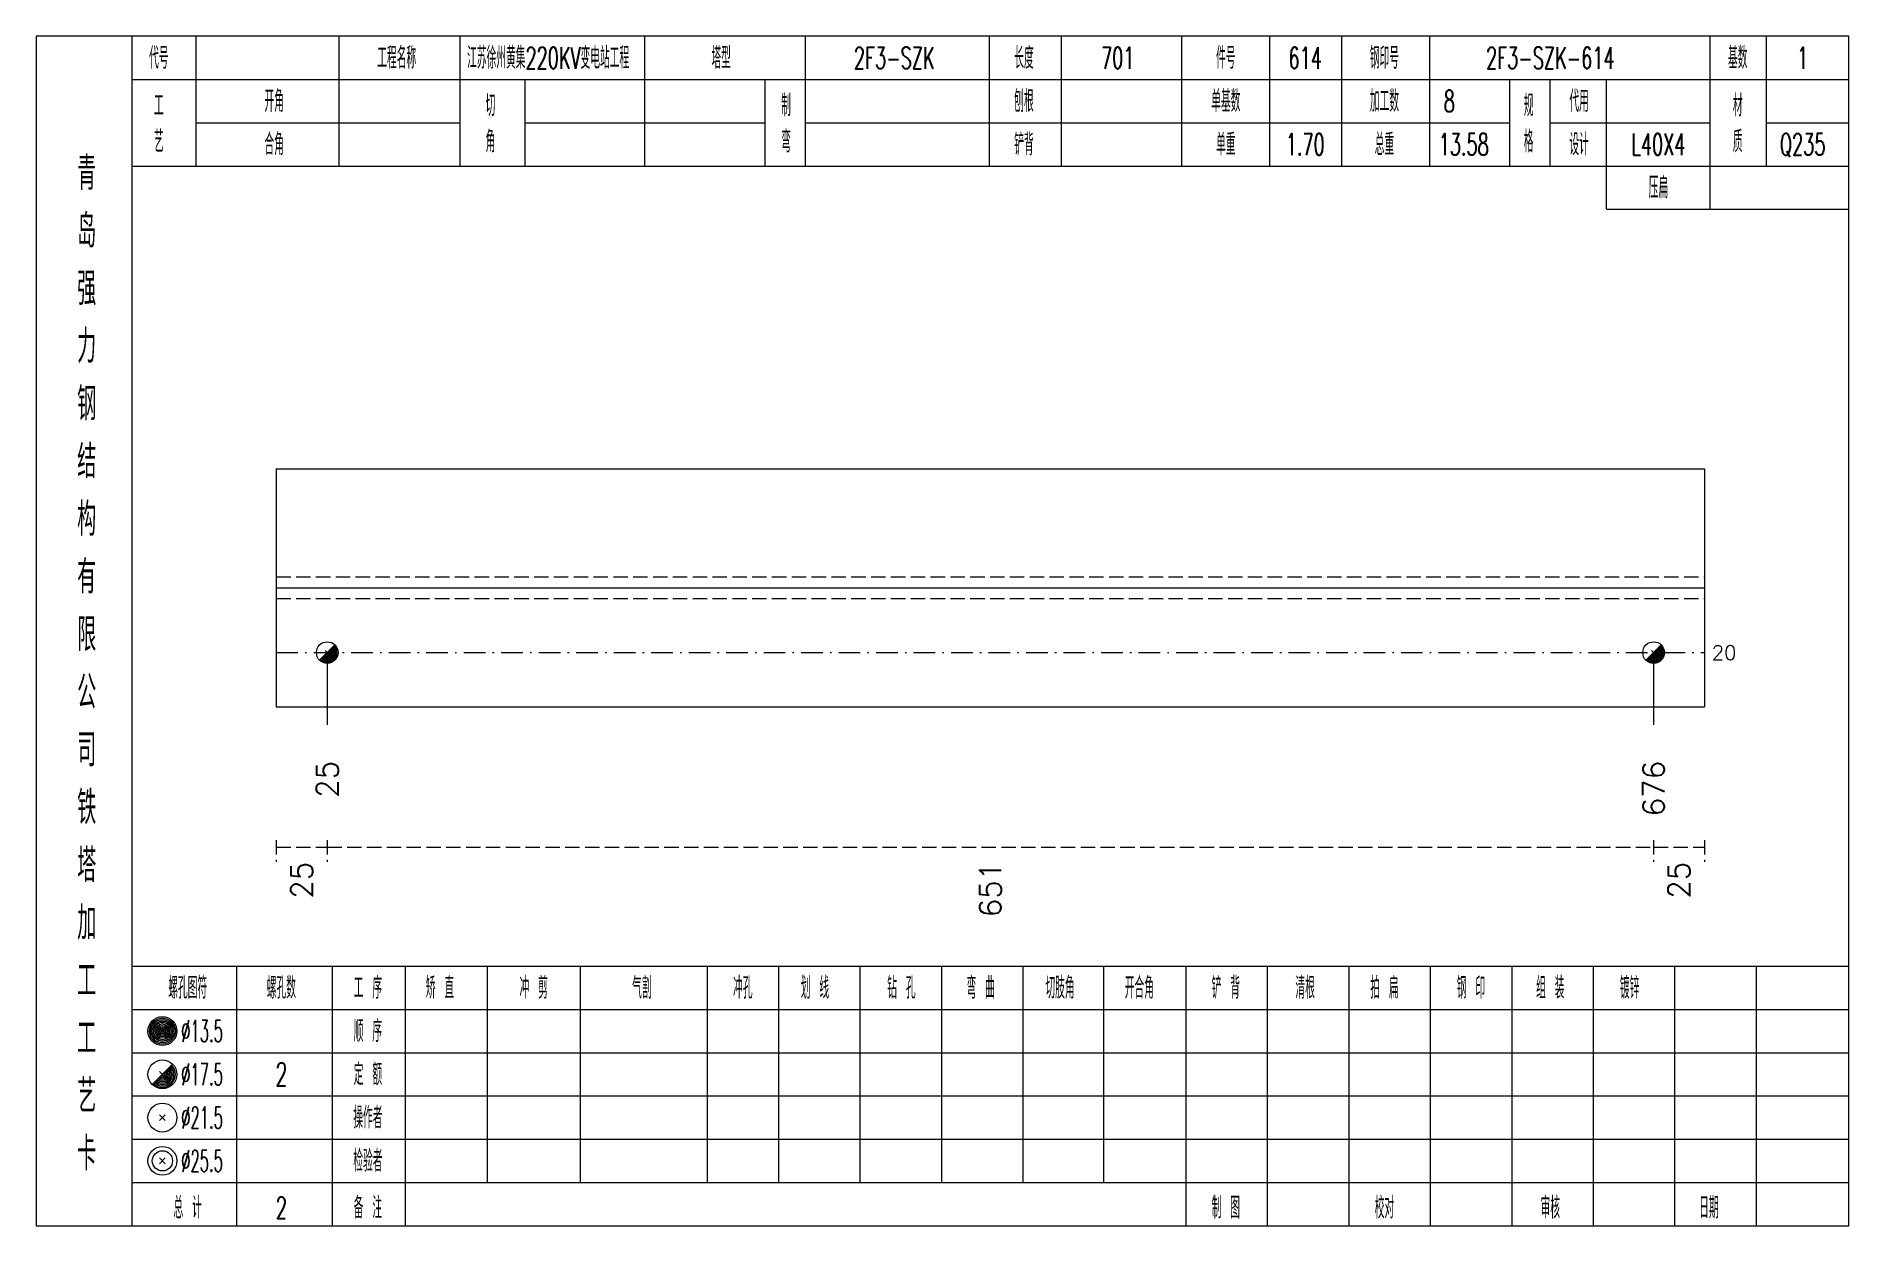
# Model space of a CAD drawing. Extents: x 0 to 4623, y -1159 to 4890.
# Drawn here: x 4359.6 to 4611, y 2025 to 2190 of the extents above; entities that cross this region are included whole.
import ezdxf
from ezdxf.enums import TextEntityAlignment as Align

# ---------------------------------------------------------------- set-up
doc = ezdxf.new("R2010")
doc.units = 0
doc.header["$MEASUREMENT"] = 0
doc.linetypes.add('一点画线', pattern=[5.2, 3, -1, 0.2, -1])
doc.linetypes.add('虚线', pattern=[2.75, 2, -0.75])
doc.layers.get('0').update_dxf_attribs({"linetype": 'CONTINUOUS', "lineweight": 25})
for name, color, linetype, lineweight in [('1', 7, 'CONTINUOUS', 25), ('4', 7, 'CONTINUOUS', 25), ('5', 7, 'CONTINUOUS', 25)]:
    doc.layers.add(name, color=color, linetype=linetype, lineweight=lineweight)
doc.styles.get("Standard").update_dxf_attribs({"font": 'simplex.shx', "width": 0.7, "height": 3, "bigfont": 'gbhzfs.shx'})

msp = doc.modelspace()

# ---------------------------------------------------------------- texts
at = {"color": 7, "linetype": 'Continuous', "lineweight": 13}
msp.add_text('20', height=2, dxfattribs=at).set_placement((4592, 2104.5), align=Align.MIDDLE_LEFT)
at = {"color": 8, "linetype": 'Continuous', "lineweight": 9}
for s, p in [('25', (4396.432, 2075.5)), ('651', (4491.95, 2075.5)), ('25', (4587.468, 2075.5))]:
    msp.add_text(s, height=3, rotation=90, dxfattribs=at).set_placement(p, align=Align.MIDDLE_RIGHT)
at = {"layer": '1', "color": 7, "linetype": 'Continuous', "lineweight": 13}
for s, p in [('25', (4399.965, 2089.5)), ('676', (4583.935, 2089.5))]:
    msp.add_text(s, height=3, rotation=90, dxfattribs=at).set_placement(p, align=Align.MIDDLE_RIGHT)
at = {"layer": '4', "color": 1, "linetype": 'Continuous', "lineweight": 13}
for s, height, width, p in [('代号', 3, 0.6, (4376.6, 2187)), ('工程名称', 3, 0.6, (4409.6, 2187)), ('江苏徐州黄集220KV变电站工程', 3, 0.6, (4430.6, 2187)), ('塔型', 3, 0.6, (4454.6, 2187)), ('2F3-SZK', 3, 0.6, (4478.6, 2187)), ('长度', 3, 0.6, (4496.6, 2187)), ('701', 3, 0.6, (4509.6, 2187)), ('件号', 3, 0.6, (4524.6, 2187)), ('614', 3, 0.6, (4535.6, 2187)), ('钢印号', 3, 0.6, (4546.6, 2187)), ('2F3-SZK-614', 3, 0.6, (4569.6, 2187)), ('基数', 3, 0.6, (4595.6, 2187)), ('1', 3, 0.6, (4604.6, 2187)), ('开角', 3, 0.6, (4392.6, 2181)), ('制', 3, 0.6, (4463.6, 2180.4)), ('刨根', 3, 0.6, (4496.6, 2181)), ('单基数', 3, 0.6, (4524.6, 2181)), ('加工数', 3, 0.6, (4546.6, 2181)), ('8', 3, 0.6, (4555.6, 2181)), ('规', 3, 0.6, (4566.6, 2180.4)), ('代用', 3, 0.6, (4573.6, 2181)), ('材', 3, 0.6, (4595.6, 2180.4)), ('工', 3, 0.6, (4376.6, 2180.4)), ('切', 3, 0.6, (4422.6, 2180.4)), ('艺', 3, 0.6, (4376.6, 2175.4)), ('角', 3, 0.6, (4422.6, 2175.4)), ('弯', 3, 0.6, (4463.6, 2175.4)), ('格', 3, 0.6, (4566.6, 2175.4)), ('质', 3, 0.6, (4595.6, 2175.4)), ('合角', 3, 0.6, (4392.6, 2175)), ('铲背', 3, 0.6, (4496.6, 2175)), ('单重', 3, 0.6, (4524.6, 2175)), ('1.70', 3, 0.6, (4535.6, 2175)), ('总重', 3, 0.6, (4546.6, 2175)), ('13.58', 3, 0.6, (4557.6, 2175)), ('设计', 3, 0.6, (4573.6, 2175)), ('L40X4', 3, 0.6, (4584.6, 2175)), ('Q235', 3, 0.6, (4604.6, 2175)), ('青', 4.6, 0.8, (4366.6, 2171)), ('压扁', 3, 0.6, (4584.6, 2169)), ('岛', 4.6, 0.8, (4366.6, 2163)), ('强', 4.6, 0.8, (4366.6, 2155)), ('力', 4.6, 0.8, (4366.6, 2147)), ('钢', 4.6, 0.8, (4366.6, 2139)), ('结', 4.6, 0.8, (4366.6, 2131)), ('构', 4.6, 0.8, (4366.6, 2123)), ('有', 4.6, 0.8, (4366.6, 2115)), ('限', 4.6, 0.8, (4366.6, 2107)), ('公', 4.6, 0.8, (4366.6, 2099)), ('司', 4.6, 0.8, (4366.6, 2091)), ('铁', 4.6, 0.8, (4366.6, 2083)), ('塔', 4.6, 0.8, (4366.6, 2075)), ('加', 4.6, 0.8, (4366.6, 2067)), ('工', 4.6, 0.8, (4366.6, 2059)), ('螺孔图符', 3, 0.6, (4380.6, 2058)), ('螺孔数', 3, 0.6, (4393.6, 2058)), ('工 序', 3, 0.6, (4405.6, 2058)), ('矫 直', 3, 0.6, (4415.6, 2058)), ('冲 剪', 3, 0.6, (4428.6, 2058)), ('气割', 3, 0.6, (4443.6, 2058)), ('冲孔', 3, 0.6, (4457.6, 2058)), ('划 线', 3, 0.6, (4467.6, 2058)), ('钻 孔', 3, 0.6, (4479.6, 2058)), ('弯 曲', 3, 0.6, (4490.6, 2058)), ('切肢角', 3, 0.6, (4501.6, 2058)), ('开合角', 3, 0.6, (4512.6, 2058)), ('铲 背', 3, 0.6, (4524.6, 2058)), ('清根', 3, 0.6, (4535.6, 2058)), ('拍 扁', 3, 0.6, (4546.6, 2058)), ('钢 印', 3, 0.6, (4558.6, 2058)), ('组 装', 3, 0.6, (4569.6, 2058)), ('镀锌', 3, 0.6, (4580.6, 2058)), ('工', 4.6, 0.8, (4366.6, 2051)), ('%%C13.5', 3, 0.5, (4382.6, 2052)), ('顺 序', 3, 0.6, (4405.6, 2052)), ('%%C17.5', 3, 0.5, (4382.6, 2046)), ('2', 3.2, 0.6, (4393.6, 2046)), ('定 额', 3, 0.6, (4405.6, 2046)), ('艺', 4.6, 0.8, (4366.6, 2043)), ('%%C21.5', 3, 0.5, (4382.6, 2040)), ('操作者', 3, 0.6, (4405.6, 2040)), ('卡', 4.6, 0.8, (4366.6, 2035)), ('%%C25.5', 3, 0.5, (4382.6, 2034)), ('检验者', 3, 0.6, (4405.6, 2034)), ('总 计', 3, 0.6, (4380.6, 2027.5)), ('2', 3, 0.6, (4393.6, 2027.5)), ('备 注', 3, 0.6, (4405.6, 2027.5)), ('制 图', 3, 0.6, (4524.6, 2027.5)), ('校对', 3, 0.6, (4546.6, 2027.5)), ('审核', 3, 0.6, (4569.6, 2027.5)), ('日期', 3, 0.6, (4591.6, 2027.5))]:
    msp.add_text(s, height=height, dxfattribs=dict(at, width=width)).set_placement(p, align=Align.MIDDLE_CENTER)

# ---------------------------------------------------------------- blocks, each defined once
blk = doc.blocks.new('孔17.5')
at = {"layer": '5', "color": 7, "linetype": 'Continuous', "lineweight": 13}
for p, q in [((-0.707, -0.707), (0.707, 0.707)), ((-0.2, 0.2), (0.2, -0.2))]:
    blk.add_line(p, q, dxfattribs=at)
blk.add_circle((0, 0), 1, dxfattribs=at)
for radius in [0.9, 0.8, 0.7, 0.6, 0.5, 0.4, 0.3, 0.2, 0.1]:
    blk.add_arc((0, 0), radius, 225, 45, dxfattribs=at)

# ---------------------------------------------------------------- linework, layer by layer
at = {"color": 7, "linetype": 'Continuous', "lineweight": 18}
for p, q in [((4392.9, 2130), (4392.9, 2097)), ((4392.9, 2130), (4591, 2130)), ((4591, 2130), (4591, 2097)), ((4392.9, 2113.5), (4591, 2113.5))]:
    msp.add_line(p, q, dxfattribs=at)
at = {"color": 1, "linetype": '虚线', "lineweight": 18}
for p, q in [((4392.9, 2115), (4591, 2115)), ((4392.9, 2112), (4591, 2112))]:
    msp.add_line(p, q, dxfattribs=at)
at = {"color": 3, "linetype": '一点画线', "lineweight": 13}
msp.add_line((4392.9, 2104.5), (4591, 2104.5), dxfattribs=at)
at = {"color": 7, "linetype": 'Continuous', "lineweight": 13}
for p, q in [((4399.965, 2104.5), (4399.965, 2094.5)), ((4583.935, 2104.5), (4583.935, 2094.5))]:
    msp.add_line(p, q, dxfattribs=at)
at = {"color": 8, "linetype": '虚线', "lineweight": 9}
for p, q in [((4392.9, 2078.5), (4392.9, 2075.5)), ((4392.9, 2077.5), (4399.965, 2077.5)), ((4399.965, 2078.5), (4399.965, 2075.5)), ((4399.965, 2078.5), (4399.965, 2075.5)), ((4399.965, 2077.5), (4583.935, 2077.5)), ((4583.935, 2078.5), (4583.935, 2075.5)), ((4583.935, 2078.5), (4583.935, 2075.5)), ((4583.935, 2077.5), (4591, 2077.5)), ((4591, 2078.5), (4591, 2075.5))]:
    msp.add_line(p, q, dxfattribs=at)
at = {"layer": '1', "color": 7, "linetype": 'Continuous', "lineweight": 18}
msp.add_line((4392.9, 2097), (4591, 2097), dxfattribs=at)
at = {"layer": '4', "color": 1, "linetype": 'Continuous', "lineweight": 18}
for p, q in [((4372.9, 2025), (4372.9, 2190)), ((4381.8, 2172), (4381.8, 2190)), ((4401.6, 2172), (4401.6, 2190)), ((4418.4, 2172), (4418.4, 2190)), ((4444, 2172), (4444, 2190)), ((4466.3, 2172), (4466.3, 2190)), ((4491.8, 2172), (4491.8, 2190)), ((4501.8, 2172), (4501.8, 2190)), ((4518.5, 2172), (4518.5, 2190)), ((4530.7, 2172), (4530.7, 2190)), ((4540.7, 2172), (4540.7, 2190)), ((4552.9, 2172), (4552.9, 2190)), ((4591.8, 2166), (4591.8, 2190)), ((4599.6, 2172), (4599.6, 2190)), ((4372.9, 2184), (4611, 2184)), ((4427.4, 2172), (4427.4, 2184)), ((4460.7, 2172), (4460.7, 2184)), ((4564, 2172), (4564, 2184)), ((4569.6, 2172), (4569.6, 2184)), ((4577.4, 2166), (4577.4, 2184)), ((4381.8, 2178), (4418.4, 2178)), ((4427.4, 2178), (4460.7, 2178)), ((4466.3, 2178), (4564, 2178)), ((4569.6, 2178), (4591.8, 2178)), ((4599.6, 2178), (4611, 2178)), ((4372.9, 2172), (4611, 2172)), ((4577.4, 2166), (4611, 2166)), ((4372.9, 2061), (4611, 2061)), ((4387.4, 2025), (4387.4, 2061)), ((4400.7, 2025), (4400.7, 2061)), ((4410.8, 2025), (4410.8, 2061)), ((4422.2, 2031), (4422.2, 2061)), ((4435.1, 2031), (4435.1, 2061)), ((4452.7, 2031), (4452.7, 2061)), ((4462.6, 2031), (4462.6, 2061)), ((4473.9, 2031), (4473.9, 2061)), ((4485.2, 2031), (4485.2, 2061)), ((4496.5, 2031), (4496.5, 2061)), ((4507.7, 2031), (4507.7, 2061)), ((4519.1, 2031), (4519.1, 2061)), ((4530.4, 2031), (4530.4, 2061)), ((4541.7, 2031), (4541.7, 2061)), ((4553, 2031), (4553, 2061)), ((4564.3, 2031), (4564.3, 2061)), ((4575.6, 2031), (4575.6, 2061)), ((4586.9, 2031), (4586.9, 2061)), ((4598.2, 2031), (4598.2, 2061)), ((4372.9, 2055), (4611, 2055)), ((4372.9, 2049), (4611, 2049)), ((4372.9, 2043), (4611, 2043)), ((4372.9, 2037), (4611, 2037)), ((4372.9, 2031), (4611, 2031)), ((4519.1, 2025), (4519.1, 2031)), ((4530.4, 2025), (4530.4, 2031)), ((4541.7, 2025), (4541.7, 2031)), ((4553, 2025), (4553, 2031)), ((4564.3, 2025), (4564.3, 2031)), ((4575.6, 2025), (4575.6, 2031)), ((4586.9, 2025), (4586.9, 2031)), ((4598.2, 2025), (4598.2, 2031))]:
    msp.add_line(p, q, dxfattribs=at)
at = {"layer": '4', "color": 7, "linetype": 'Continuous', "lineweight": 13}
for p, q in [((4376.9, 2051.8), (4377.3, 2052.2)), ((4377.3, 2051.8), (4376.9, 2052.2)), ((4375.686, 2044.586), (4378.514, 2047.414)), ((4376.7, 2046.4), (4377.5, 2045.6)), ((4376.7, 2039.6), (4377.5, 2040.4)), ((4376.7, 2040.4), (4377.5, 2039.6)), ((4376.7, 2033.6), (4377.5, 2034.4)), ((4376.7, 2034.4), (4377.5, 2033.6))]:
    msp.add_line(p, q, dxfattribs=at)
at = {"layer": '4', "color": 1, "linetype": 'Continuous', "lineweight": 18}
msp.add_lwpolyline([(4359.6, 2190), (4359.6, 2025), (4611, 2025), (4611, 2190)], close=True, dxfattribs=at)
at = {"layer": '4', "color": 7, "linetype": 'Continuous', "lineweight": 13}
for centre, radius in [((4377.1, 2052), 2), ((4377.1, 2052), 1.8), ((4377.1, 2052), 1.6), ((4377.1, 2052), 1.4), ((4377.1, 2052), 1.2), ((4377.1, 2052), 1), ((4377.1, 2052), 0.8), ((4377.1, 2052), 0.6), ((4377.1, 2052), 0.4), ((4377.1, 2052), 0.2), ((4377.1, 2046), 2), ((4377.1, 2040), 2), ((4377.1, 2034), 2), ((4377.1, 2034), 1.4)]:
    msp.add_circle(centre, radius, dxfattribs=at)
for radius in [1.8, 1.6, 1.4, 1.2, 1, 0.8, 0.6, 0.4, 0.2]:
    msp.add_arc((4377.1, 2046), radius, 225, 45, dxfattribs=at)

# ---------------------------------------------------------------- block references
at = {"layer": '1', "color": 7, "linetype": 'Continuous', "lineweight": 13, "xscale": 1.5, "yscale": 1.5, "zscale": 1.5}
for p in [(4399.965, 2104.5), (4583.935, 2104.5)]:
    msp.add_blockref('孔17.5', p, dxfattribs=at)

msp.set_redraw_order([(e.dxf.handle, doc.entitydb.next_handle()) for e in msp.query("TEXT MTEXT ATTDEF DIMENSION ARC_DIMENSION")])  # texts and dimensions are drawn at this point

doc.saveas('drawing.dxf')
